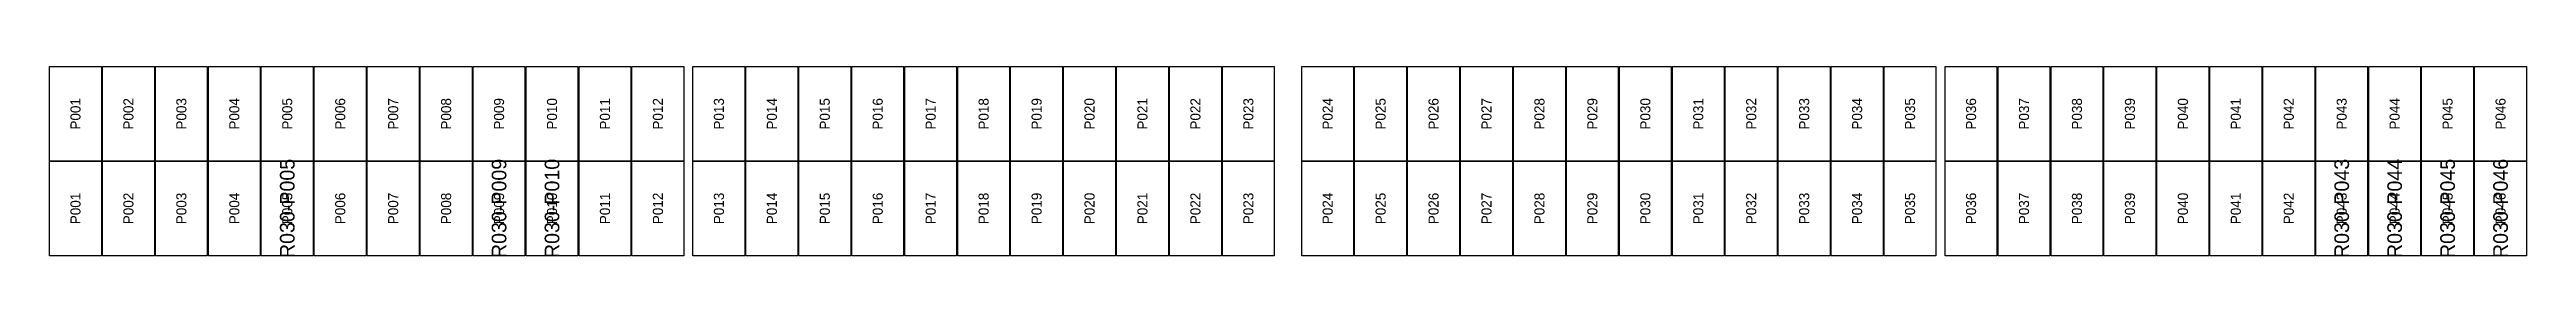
# Model space of a CAD drawing. Extents: x 296295 to 296770, y 651564 to 652121.
# Drawn here: x 296363.5 to 296417.7, y 652002.9 to 652007 of the extents above; entities that cross this region are included whole.
import ezdxf
from ezdxf.enums import TextEntityAlignment as Align

# ---------------------------------------------------------------- set-up
doc = ezdxf.new("R2010")
doc.units = 0

msp = doc.modelspace()

# ---------------------------------------------------------------- texts
at = {"layer": 'DEFECT_LABELS'}
for s, p in [('R030-P005', (296368.719, 652003.952)), ('R030-P009', (296373.351, 652003.952)), ('R030-P010', (296374.509, 652003.952)), ('R030-P043', (296413.651, 652003.952)), ('R030-P044', (296414.809, 652003.952)), ('R030-P045', (296415.967, 652003.952)), ('R030-P046', (296417.125, 652003.952))]:
    msp.add_text(s, height=0.32, rotation=90, dxfattribs=at).set_placement(p, align=Align.MIDDLE_CENTER)
at = {"layer": 'PANEL_POSITION'}
for s, p in [('P001', (296364.087, 652006.015)), ('P002', (296365.245, 652006.015)), ('P003', (296366.403, 652006.015)), ('P004', (296367.561, 652006.015)), ('P005', (296368.719, 652006.015)), ('P006', (296369.877, 652006.015)), ('P007', (296371.035, 652006.015)), ('P008', (296372.193, 652006.015)), ('P009', (296373.351, 652006.015)), ('P010', (296374.509, 652006.015)), ('P011', (296375.667, 652006.015)), ('P012', (296376.825, 652006.015)), ('P013', (296378.159, 652006.015)), ('P014', (296379.317, 652006.015)), ('P015', (296380.475, 652006.015)), ('P016', (296381.633, 652006.015)), ('P017', (296382.791, 652006.015)), ('P018', (296383.949, 652006.015)), ('P019', (296385.107, 652006.015)), ('P020', (296386.265, 652006.015)), ('P021', (296387.423, 652006.015)), ('P022', (296388.581, 652006.015)), ('P023', (296389.739, 652006.015)), ('P024', (296391.473, 652006.015)), ('P025', (296392.631, 652006.015)), ('P026', (296393.789, 652006.015)), ('P027', (296394.947, 652006.015)), ('P028', (296396.105, 652006.015)), ('P029', (296397.263, 652006.015)), ('P030', (296398.421, 652006.015)), ('P031', (296399.579, 652006.015)), ('P032', (296400.737, 652006.015)), ('P033', (296401.895, 652006.015)), ('P034', (296403.053, 652006.015)), ('P035', (296404.211, 652006.015)), ('P036', (296405.545, 652006.015)), ('P037', (296406.703, 652006.015)), ('P038', (296407.861, 652006.015)), ('P039', (296409.019, 652006.015)), ('P040', (296410.177, 652006.015)), ('P041', (296411.335, 652006.015)), ('P042', (296412.493, 652006.015)), ('P043', (296413.651, 652006.015)), ('P044', (296414.809, 652006.015)), ('P045', (296415.967, 652006.015)), ('P046', (296417.125, 652006.015)), ('P001', (296364.087, 652003.952)), ('P002', (296365.245, 652003.952)), ('P003', (296366.403, 652003.952)), ('P004', (296367.561, 652003.952)), ('P005', (296368.719, 652003.952)), ('P006', (296369.877, 652003.952)), ('P007', (296371.035, 652003.952)), ('P008', (296372.193, 652003.952)), ('P009', (296373.351, 652003.952)), ('P010', (296374.509, 652003.952)), ('P011', (296375.667, 652003.952)), ('P012', (296376.825, 652003.952)), ('P013', (296378.159, 652003.952)), ('P014', (296379.317, 652003.952)), ('P015', (296380.475, 652003.952)), ('P016', (296381.633, 652003.952)), ('P017', (296382.791, 652003.952)), ('P018', (296383.949, 652003.952)), ('P019', (296385.107, 652003.952)), ('P020', (296386.265, 652003.952)), ('P021', (296387.423, 652003.952)), ('P022', (296388.581, 652003.952)), ('P023', (296389.739, 652003.952)), ('P024', (296391.473, 652003.952)), ('P025', (296392.631, 652003.952)), ('P026', (296393.789, 652003.952)), ('P027', (296394.947, 652003.952)), ('P028', (296396.105, 652003.952)), ('P029', (296397.263, 652003.952)), ('P030', (296398.421, 652003.952)), ('P031', (296399.579, 652003.952)), ('P032', (296400.737, 652003.952)), ('P033', (296401.895, 652003.952)), ('P034', (296403.053, 652003.952)), ('P035', (296404.211, 652003.952)), ('P036', (296405.545, 652003.952)), ('P037', (296406.703, 652003.952)), ('P038', (296407.861, 652003.952)), ('P039', (296409.019, 652003.952)), ('P040', (296410.177, 652003.952)), ('P041', (296411.335, 652003.952)), ('P042', (296412.493, 652003.952)), ('P043', (296413.651, 652003.952)), ('P044', (296414.809, 652003.952)), ('P045', (296415.967, 652003.952)), ('P046', (296417.125, 652003.952))]:
    msp.add_text(s, height=0.22, rotation=90, dxfattribs=at).set_placement(p, align=Align.MIDDLE_CENTER)

# ---------------------------------------------------------------- linework, layer by layer
at = {"layer": 'DEFECTIVE_PANELS'}
for points in [[(296368.152, 652004.984), (296369.286, 652004.984), (296369.286, 652002.921), (296368.152, 652002.921)], [(296372.784, 652004.984), (296373.918, 652004.984), (296373.918, 652002.921), (296372.784, 652002.921)], [(296373.942, 652004.984), (296375.076, 652004.984), (296375.076, 652002.921), (296373.942, 652002.921)], [(296413.084, 652004.984), (296414.218, 652004.984), (296414.218, 652002.921), (296413.084, 652002.921)], [(296414.242, 652004.984), (296415.376, 652004.984), (296415.376, 652002.921), (296414.242, 652002.921)], [(296415.4, 652004.984), (296416.534, 652004.984), (296416.534, 652002.921), (296415.4, 652002.921)], [(296416.558, 652004.984), (296417.692, 652004.984), (296417.692, 652002.921), (296416.558, 652002.921)]]:
    msp.add_lwpolyline(points, close=True, dxfattribs=at)
at = {"layer": 'PANELS_MASTER'}
for points in [[(296363.52, 652007.047), (296364.654, 652007.047), (296364.654, 652004.984), (296363.52, 652004.984)], [(296364.678, 652007.047), (296365.812, 652007.047), (296365.812, 652004.984), (296364.678, 652004.984)], [(296365.836, 652007.047), (296366.97, 652007.047), (296366.97, 652004.984), (296365.836, 652004.984)], [(296366.994, 652007.047), (296368.128, 652007.047), (296368.128, 652004.984), (296366.994, 652004.984)], [(296368.152, 652007.047), (296369.286, 652007.047), (296369.286, 652004.984), (296368.152, 652004.984)], [(296369.31, 652007.047), (296370.444, 652007.047), (296370.444, 652004.984), (296369.31, 652004.984)], [(296370.468, 652007.047), (296371.602, 652007.047), (296371.602, 652004.984), (296370.468, 652004.984)], [(296371.626, 652007.047), (296372.76, 652007.047), (296372.76, 652004.984), (296371.626, 652004.984)], [(296372.784, 652007.047), (296373.918, 652007.047), (296373.918, 652004.984), (296372.784, 652004.984)], [(296373.942, 652007.047), (296375.076, 652007.047), (296375.076, 652004.984), (296373.942, 652004.984)], [(296375.1, 652007.047), (296376.234, 652007.047), (296376.234, 652004.984), (296375.1, 652004.984)], [(296376.258, 652007.047), (296377.392, 652007.047), (296377.392, 652004.984), (296376.258, 652004.984)], [(296377.592, 652007.047), (296378.726, 652007.047), (296378.726, 652004.984), (296377.592, 652004.984)], [(296378.75, 652007.047), (296379.884, 652007.047), (296379.884, 652004.984), (296378.75, 652004.984)], [(296379.908, 652007.047), (296381.042, 652007.047), (296381.042, 652004.984), (296379.908, 652004.984)], [(296381.066, 652007.047), (296382.2, 652007.047), (296382.2, 652004.984), (296381.066, 652004.984)], [(296382.224, 652007.047), (296383.358, 652007.047), (296383.358, 652004.984), (296382.224, 652004.984)], [(296383.382, 652007.047), (296384.516, 652007.047), (296384.516, 652004.984), (296383.382, 652004.984)], [(296384.54, 652007.047), (296385.674, 652007.047), (296385.674, 652004.984), (296384.54, 652004.984)], [(296385.698, 652007.047), (296386.832, 652007.047), (296386.832, 652004.984), (296385.698, 652004.984)], [(296386.856, 652007.047), (296387.99, 652007.047), (296387.99, 652004.984), (296386.856, 652004.984)], [(296388.014, 652007.047), (296389.148, 652007.047), (296389.148, 652004.984), (296388.014, 652004.984)], [(296389.172, 652007.047), (296390.306, 652007.047), (296390.306, 652004.984), (296389.172, 652004.984)], [(296390.906, 652007.047), (296392.04, 652007.047), (296392.04, 652004.984), (296390.906, 652004.984)], [(296392.064, 652007.047), (296393.198, 652007.047), (296393.198, 652004.984), (296392.064, 652004.984)], [(296393.222, 652007.047), (296394.356, 652007.047), (296394.356, 652004.984), (296393.222, 652004.984)], [(296394.38, 652007.047), (296395.514, 652007.047), (296395.514, 652004.984), (296394.38, 652004.984)], [(296395.538, 652007.047), (296396.672, 652007.047), (296396.672, 652004.984), (296395.538, 652004.984)], [(296396.696, 652007.047), (296397.83, 652007.047), (296397.83, 652004.984), (296396.696, 652004.984)], [(296397.854, 652007.047), (296398.988, 652007.047), (296398.988, 652004.984), (296397.854, 652004.984)], [(296399.012, 652007.047), (296400.146, 652007.047), (296400.146, 652004.984), (296399.012, 652004.984)], [(296400.17, 652007.047), (296401.304, 652007.047), (296401.304, 652004.984), (296400.17, 652004.984)], [(296401.328, 652007.047), (296402.462, 652007.047), (296402.462, 652004.984), (296401.328, 652004.984)], [(296402.486, 652007.047), (296403.62, 652007.047), (296403.62, 652004.984), (296402.486, 652004.984)], [(296403.644, 652007.047), (296404.778, 652007.047), (296404.778, 652004.984), (296403.644, 652004.984)], [(296404.978, 652007.047), (296406.112, 652007.047), (296406.112, 652004.984), (296404.978, 652004.984)], [(296406.136, 652007.047), (296407.27, 652007.047), (296407.27, 652004.984), (296406.136, 652004.984)], [(296407.294, 652007.047), (296408.428, 652007.047), (296408.428, 652004.984), (296407.294, 652004.984)], [(296408.452, 652007.047), (296409.586, 652007.047), (296409.586, 652004.984), (296408.452, 652004.984)], [(296409.61, 652007.047), (296410.744, 652007.047), (296410.744, 652004.984), (296409.61, 652004.984)], [(296410.768, 652007.047), (296411.902, 652007.047), (296411.902, 652004.984), (296410.768, 652004.984)], [(296411.926, 652007.047), (296413.06, 652007.047), (296413.06, 652004.984), (296411.926, 652004.984)], [(296413.084, 652007.047), (296414.218, 652007.047), (296414.218, 652004.984), (296413.084, 652004.984)], [(296414.242, 652007.047), (296415.376, 652007.047), (296415.376, 652004.984), (296414.242, 652004.984)], [(296415.4, 652007.047), (296416.534, 652007.047), (296416.534, 652004.984), (296415.4, 652004.984)], [(296416.558, 652007.047), (296417.692, 652007.047), (296417.692, 652004.984), (296416.558, 652004.984)], [(296363.52, 652004.984), (296364.654, 652004.984), (296364.654, 652002.921), (296363.52, 652002.921)], [(296364.678, 652004.984), (296365.812, 652004.984), (296365.812, 652002.921), (296364.678, 652002.921)], [(296365.836, 652004.984), (296366.97, 652004.984), (296366.97, 652002.921), (296365.836, 652002.921)], [(296366.994, 652004.984), (296368.128, 652004.984), (296368.128, 652002.921), (296366.994, 652002.921)], [(296369.31, 652004.984), (296370.444, 652004.984), (296370.444, 652002.921), (296369.31, 652002.921)], [(296370.468, 652004.984), (296371.602, 652004.984), (296371.602, 652002.921), (296370.468, 652002.921)], [(296371.626, 652004.984), (296372.76, 652004.984), (296372.76, 652002.921), (296371.626, 652002.921)], [(296375.1, 652004.984), (296376.234, 652004.984), (296376.234, 652002.921), (296375.1, 652002.921)], [(296376.258, 652004.984), (296377.392, 652004.984), (296377.392, 652002.921), (296376.258, 652002.921)], [(296377.592, 652004.984), (296378.726, 652004.984), (296378.726, 652002.921), (296377.592, 652002.921)], [(296378.75, 652004.984), (296379.884, 652004.984), (296379.884, 652002.921), (296378.75, 652002.921)], [(296379.908, 652004.984), (296381.042, 652004.984), (296381.042, 652002.921), (296379.908, 652002.921)], [(296381.066, 652004.984), (296382.2, 652004.984), (296382.2, 652002.921), (296381.066, 652002.921)], [(296382.224, 652004.984), (296383.358, 652004.984), (296383.358, 652002.921), (296382.224, 652002.921)], [(296383.382, 652004.984), (296384.516, 652004.984), (296384.516, 652002.921), (296383.382, 652002.921)], [(296384.54, 652004.984), (296385.674, 652004.984), (296385.674, 652002.921), (296384.54, 652002.921)], [(296385.698, 652004.984), (296386.832, 652004.984), (296386.832, 652002.921), (296385.698, 652002.921)], [(296386.856, 652004.984), (296387.99, 652004.984), (296387.99, 652002.921), (296386.856, 652002.921)], [(296388.014, 652004.984), (296389.148, 652004.984), (296389.148, 652002.921), (296388.014, 652002.921)], [(296389.172, 652004.984), (296390.306, 652004.984), (296390.306, 652002.921), (296389.172, 652002.921)], [(296390.906, 652004.984), (296392.04, 652004.984), (296392.04, 652002.921), (296390.906, 652002.921)], [(296392.064, 652004.984), (296393.198, 652004.984), (296393.198, 652002.921), (296392.064, 652002.921)], [(296393.222, 652004.984), (296394.356, 652004.984), (296394.356, 652002.921), (296393.222, 652002.921)], [(296394.38, 652004.984), (296395.514, 652004.984), (296395.514, 652002.921), (296394.38, 652002.921)], [(296395.538, 652004.984), (296396.672, 652004.984), (296396.672, 652002.921), (296395.538, 652002.921)], [(296396.696, 652004.984), (296397.83, 652004.984), (296397.83, 652002.921), (296396.696, 652002.921)], [(296397.854, 652004.984), (296398.988, 652004.984), (296398.988, 652002.921), (296397.854, 652002.921)], [(296399.012, 652004.984), (296400.146, 652004.984), (296400.146, 652002.921), (296399.012, 652002.921)], [(296400.17, 652004.984), (296401.304, 652004.984), (296401.304, 652002.921), (296400.17, 652002.921)], [(296401.328, 652004.984), (296402.462, 652004.984), (296402.462, 652002.921), (296401.328, 652002.921)], [(296402.486, 652004.984), (296403.62, 652004.984), (296403.62, 652002.921), (296402.486, 652002.921)], [(296403.644, 652004.984), (296404.778, 652004.984), (296404.778, 652002.921), (296403.644, 652002.921)], [(296404.978, 652004.984), (296406.112, 652004.984), (296406.112, 652002.921), (296404.978, 652002.921)], [(296406.136, 652004.984), (296407.27, 652004.984), (296407.27, 652002.921), (296406.136, 652002.921)], [(296407.294, 652004.984), (296408.428, 652004.984), (296408.428, 652002.921), (296407.294, 652002.921)], [(296408.452, 652004.984), (296409.586, 652004.984), (296409.586, 652002.921), (296408.452, 652002.921)], [(296409.61, 652004.984), (296410.744, 652004.984), (296410.744, 652002.921), (296409.61, 652002.921)], [(296410.768, 652004.984), (296411.902, 652004.984), (296411.902, 652002.921), (296410.768, 652002.921)], [(296411.926, 652004.984), (296413.06, 652004.984), (296413.06, 652002.921), (296411.926, 652002.921)]]:
    msp.add_lwpolyline(points, close=True, dxfattribs=at)

msp.set_redraw_order([(e.dxf.handle, doc.entitydb.next_handle()) for e in msp.query("TEXT MTEXT ATTDEF DIMENSION ARC_DIMENSION")])  # texts and dimensions are drawn at this point

doc.saveas('drawing.dxf')
